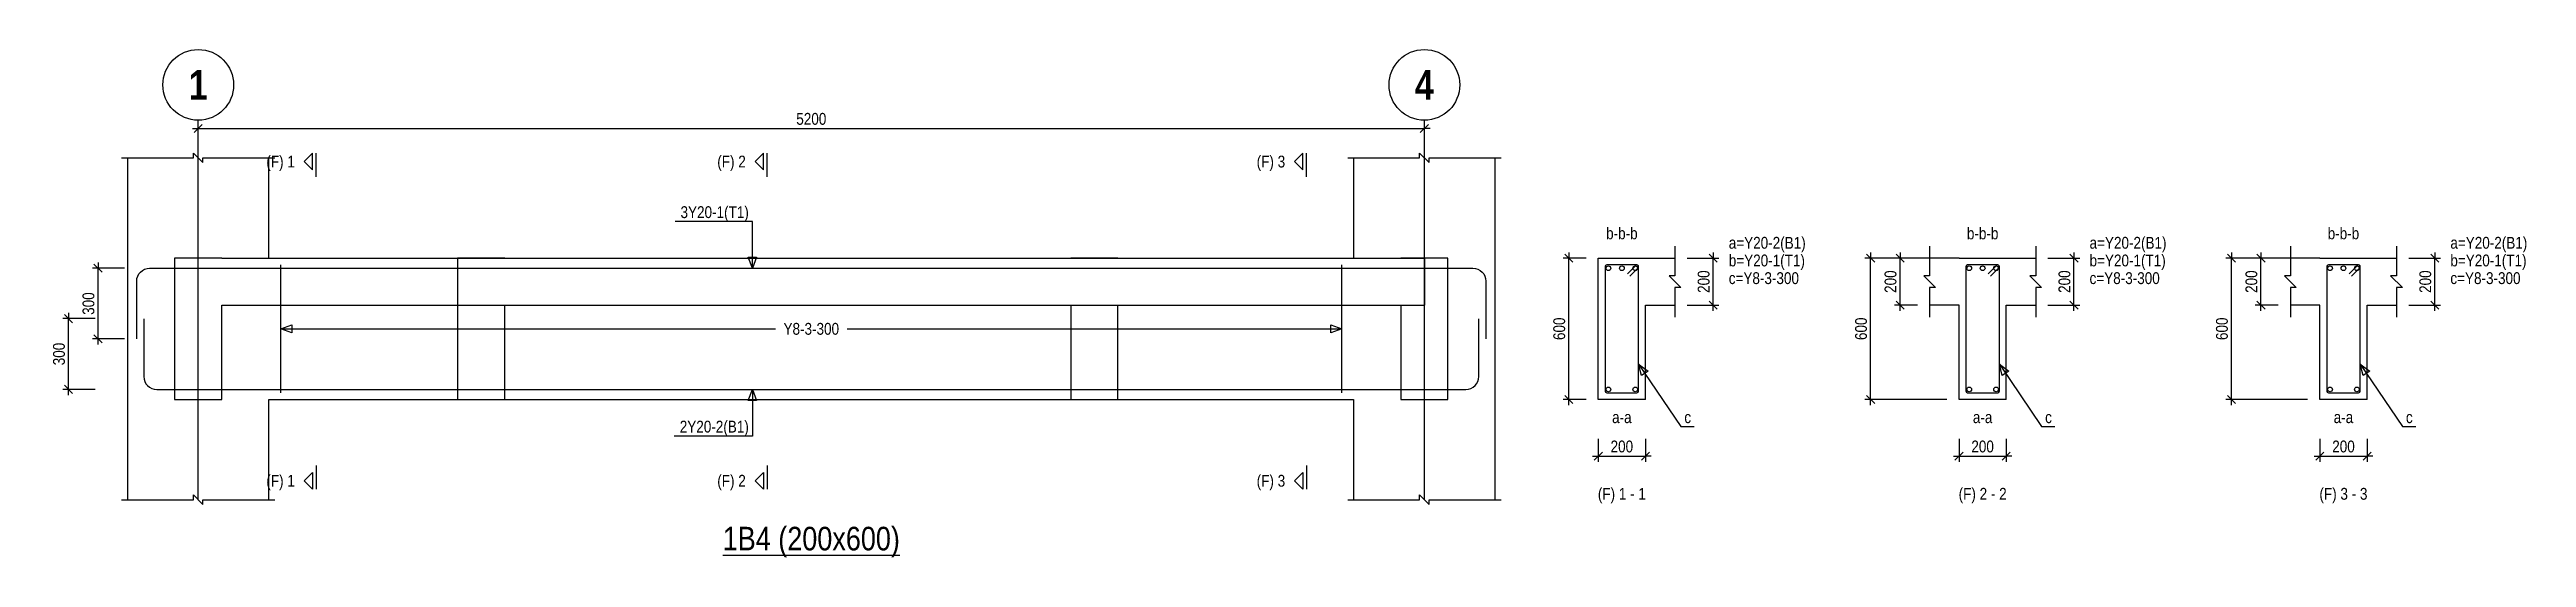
# Model space of a CAD drawing. Extents: x 0 to 206258, y -403073 to 0.
# Drawn here: x 36056 to 57065, y -210094 to -205784 of the extents above; entities that cross this region are included whole.
import ezdxf
from ezdxf.enums import TextEntityAlignment as Align
from ezdxf.lldxf.tags import DXFTag

# ---------------------------------------------------------------- set-up
doc = ezdxf.new("R2010")
doc.units = 0
doc.header["$LTSCALE"] = 1000
for name, color, linetype in [('Axis Circle(Dir 2)', 150, 'Continuous'), ('Axis Label(Dir 1)', 7, 'Continuous'), ('Axis Line(Dir 2)', 150, 'CENTER2'), ('Break Line', 5, 'Continuous'), ('Dimension Line', 5, 'Continuous'), ('Front Elevation Line', 40, 'Continuous'), ('Leader Line', 5, 'Continuous'), ('Link Line', 3, 'Continuous'), ('Rebar Label', 6, 'Continuous'), ('Rebar Line', 7, 'Continuous'), ('Section Label', 1, 'Continuous'), ('Section Line', 1, 'Continuous'), ('Top Rebar Label', 6, 'Continuous'), ('Top Rebar Line', 7, 'Continuous')]:
    doc.layers.add(name, color=color, linetype=linetype)
for name, color, linetype, true_color in [('Back Elevation Line', 191, 'HIDDEN2', 0xd4aaff), ('Beam Label(D)', 94, 'Continuous', 0x008100), ('Beam Line(D)', 112, 'Continuous', 0x00bd5e), ('Link Label', 94, 'Continuous', 0x008100)]:
    doc.layers.add(name, color=color, linetype=linetype, true_color=true_color)
doc.styles.add('Axis Label(Dir 1)', font='ARIALNB.TTF', dxfattribs={"height": 250})
doc.styles.add('Beam Label(D)', font='ARIALN.TTF', dxfattribs={"height": 200})
doc.styles.add('Dimension Text', font='ARIALN.TTF', dxfattribs={"height": 100})
doc.styles.add('Link Label', font='ARIALN.TTF', dxfattribs={"height": 100})
doc.styles.add('Rebar Label', font='ARIALN.TTF', dxfattribs={"height": 100})
doc.styles.add('Section Label', font='ARIALN.TTF', dxfattribs={"height": 100})
doc.styles.add('Top Rebar Label', font='ARIALN.TTF', dxfattribs={"height": 100})
tags = doc.linetypes.add('CENTER2', pattern=[1.125, 0.75, -0.125, 0.125, -0.125]).pattern_tags.tags
tags[10:11] = [DXFTag(74, 4), DXFTag(75, 0), DXFTag(340, '0'), DXFTag(46, 0.0), DXFTag(50, 0.0), DXFTag(44, 0.0), DXFTag(45, 0.0)]
tags[8:9] = [DXFTag(74, 4), DXFTag(75, 0), DXFTag(340, '0'), DXFTag(46, 0.0), DXFTag(50, 0.0), DXFTag(44, 0.0), DXFTag(45, 0.0)]
tags[6:7] = [DXFTag(74, 4), DXFTag(75, 0), DXFTag(340, '0'), DXFTag(46, 0.0), DXFTag(50, 0.0), DXFTag(44, 0.0), DXFTag(45, 0.0)]
tags[4:5] = [DXFTag(74, 4), DXFTag(75, 0), DXFTag(340, '0'), DXFTag(46, 0.0), DXFTag(50, 0.0), DXFTag(44, 0.0), DXFTag(45, 0.0)]
tags = doc.linetypes.add('HIDDEN2', pattern=[0.1875, 0.125, -0.0625]).pattern_tags.tags
tags[6:7] = [DXFTag(74, 4), DXFTag(75, 0), DXFTag(340, '0'), DXFTag(46, 0.0), DXFTag(50, 0.0), DXFTag(44, 0.0), DXFTag(45, 0.0)]
tags[4:5] = [DXFTag(74, 4), DXFTag(75, 0), DXFTag(340, '0'), DXFTag(46, 0.0), DXFTag(50, 0.0), DXFTag(44, 0.0), DXFTag(45, 0.0)]
doc.dimstyles.new('BEAM', dxfattribs={"dimtxt": 100, "dimasz": 30, "dimexe": 48.3, "dimexo": 103.5, "dimgap": 30, "dimtad": 1, "dimtoh": 1, "dimdec": 1, "dimlfac": 0.5, "dimdsep": 46, "dimtxsty": 'Dimension Text', "dimblk": 'PCDIM_TICK', "dimcen": 0.09, "dimclrd": 5, "dimclre": 5, "dimclrt": 5, "dimadec": 1, "dimazin": 0, "dimtp": 1, "dimtm": 1, "dimtfac": 1, "dimtdec": 4, "dimtofl": 0, "dimtmove": 0, "dimatfit": 3, "dimfxl": 1, "dimtolj": 1, "dimtzin": 0, "dimarcsym": 0})

msp = doc.modelspace()

# ---------------------------------------------------------------- texts
at = {"layer": 'Axis Label(Dir 1)', "transparency": 33554687, "style": 'Axis Label(Dir 1)'}
for s, p in [('1', (37317.055, -206084.284)), ('4', (47717.055, -206084.284))]:
    msp.add_text(s, height=250, dxfattribs=at).set_placement(p, align=Align.MIDDLE_CENTER)
at = {"layer": 'Beam Label(D)', "transparency": 33554687, "style": 'Beam Label(D)'}
msp.add_text('%%U1B4 (200x600)', height=200, dxfattribs=at).set_placement((42517.055, -209834.284), align=Align.TOP_CENTER)
at = {"layer": 'Link Label', "transparency": 33554687, "style": 'Link Label'}
for s, p in [(' c=Y8-3-300', (50267.055, -207774.284)), (' c=Y8-3-300', (53327.294, -207774.284)), (' c=Y8-3-300', (56387.533, -207774.284)), ('c', (49922.055, -208954.284)), ('c', (52982.294, -208954.284)), ('c', (56042.533, -208954.284))]:
    msp.add_text(s, height=100, dxfattribs=at).set_placement(p)
msp.add_text('Y8-3-300', height=100, dxfattribs=at).set_placement((42517.055, -208154.284), align=Align.MIDDLE_CENTER)
at = {"layer": 'Rebar Label', "transparency": 33554687, "style": 'Rebar Label'}
for s, p in [('b-b-b', (49392.055, -207424.284)), ('b-b-b', (52452.294, -207424.284)), ('b-b-b', (55512.533, -207424.284)), ('a-a', (49392.055, -208984.284)), ('a-a', (52452.294, -208984.284)), ('a-a', (55512.533, -208984.284))]:
    msp.add_text(s, height=100, dxfattribs=at).set_placement(p, align=Align.BOTTOM_CENTER)
for p in [(50267.055, -207474.284), (53327.294, -207474.284), (56387.533, -207474.284)]:
    msp.add_text(' a=Y20-2(B1)', height=100, dxfattribs=at).set_placement(p)
msp.add_text(' 2Y20-2(B1)', height=100, dxfattribs=at).set_placement((41987.055, -209034.284), align=Align.RIGHT)
at = {"layer": 'Section Label', "transparency": 33554687, "style": 'Section Label'}
for s, p in [('(F) 1', (38136.345, -206734.994)), ('(F) 2', (41961.344, -206734.994)), ('(F) 3', (46536.344, -206734.994)), ('(F) 1', (38136.345, -209443.573)), ('(F) 2', (41961.344, -209443.573)), ('(F) 3', (46536.344, -209443.573))]:
    msp.add_text(s, height=100, dxfattribs=at).set_placement(p, align=Align.MIDDLE_RIGHT)
for s, p in [('(F) 1 - 1', (49392.055, -209634.284)), ('(F) 2 - 2', (52452.294, -209634.284)), ('(F) 3 - 3', (55512.533, -209634.284))]:
    msp.add_text(s, height=100, dxfattribs=at).set_placement(p, align=Align.BOTTOM_CENTER)
at = {"layer": 'Top Rebar Label', "transparency": 33554687, "style": 'Top Rebar Label'}
msp.add_text(' 3Y20-1(T1)', height=100, dxfattribs=at).set_placement((41987.055, -207214.284), align=Align.RIGHT)
for p in [(50267.055, -207624.284), (53327.294, -207624.284), (56387.533, -207624.284)]:
    msp.add_text(' b=Y20-1(T1)', height=100, dxfattribs=at).set_placement(p)

# ---------------------------------------------------------------- blocks, each defined once
blk = doc.blocks.new('PCDIM_TICK')
at = {"layer": 'Dimension Line', "color": 0, "transparency": 33554687}
for p, q in [((1.15, 1.15), (-1.15, -1.15)), ((1.61, 0), (0, 0))]:
    blk.add_line(p, q, dxfattribs=at)
blk = doc.blocks.new('*U2860')
at = {"layer": 'Dimension Line', "color": 5, "true_color": 0x0000ff, "transparency": 16777216}
for p, q in [((36692, -207640), (36419, -207640)), ((36467, -208240), (36467, -207640)), ((36692, -208240), (36419, -208240))]:
    blk.add_line(p, q, dxfattribs=at)
at = {"layer": 'Dimension Line', "color": 5, "true_color": 0x0000ff, "transparency": 16777216, "xscale": 30, "yscale": 30}
for p, rotation in [((36467, -207640), 89.99999999999447), ((36467, -208240), 269.9999999999834)]:
    blk.add_blockref('PCDIM_TICK', p, dxfattribs=dict(at, rotation=rotation))
at = {"layer": 'Dimension Line', "color": 5, "true_color": 0x0000ff, "transparency": 16777216, "insert": (36437, -207940), "char_height": 100, "width": 181.5, "attachment_point": 8, "rotation": 90, "style": 'Dimension Text'}
blk.add_mtext('300', dxfattribs=at)
blk = doc.blocks.new('*U2861')
at = {"layer": 'Dimension Line', "color": 5, "true_color": 0x0000ff, "transparency": 16777216}
for p, q in [((36442, -208068), (36169, -208068)), ((36217, -208668), (36217, -208068)), ((36442, -208668), (36169, -208668))]:
    blk.add_line(p, q, dxfattribs=at)
at = {"layer": 'Dimension Line', "color": 5, "true_color": 0x0000ff, "transparency": 16777216, "xscale": 30, "yscale": 30}
for p, rotation in [((36217, -208068), 89.99999999999447), ((36217, -208668), 269.9999999999834)]:
    blk.add_blockref('PCDIM_TICK', p, dxfattribs=dict(at, rotation=rotation))
at = {"layer": 'Dimension Line', "color": 5, "true_color": 0x0000ff, "transparency": 16777216, "insert": (36187, -208368), "char_height": 100, "width": 181.5, "attachment_point": 8, "rotation": 90, "style": 'Dimension Text'}
blk.add_mtext('300', dxfattribs=at)
blk = doc.blocks.new('*U2862')
at = {"layer": 'Dimension Line', "color": 5, "true_color": 0x0000ff, "transparency": 16777216}
for p, q in [((37317, -206601), (37317, -206406)), ((37317, -206454), (47717, -206454)), ((47717, -206601), (47717, -206406))]:
    blk.add_line(p, q, dxfattribs=at)
at = {"layer": 'Dimension Line', "color": 5, "true_color": 0x0000ff, "transparency": 16777216, "xscale": 30, "yscale": 30, "rotation": 180.0000000000004}
blk.add_blockref('PCDIM_TICK', (37317, -206454), dxfattribs=at)
at = {"layer": 'Dimension Line', "color": 5, "true_color": 0x0000ff, "transparency": 16777216, "xscale": 30, "yscale": 30}
blk.add_blockref('PCDIM_TICK', (47717, -206454), dxfattribs=at)
at = {"layer": 'Dimension Line', "color": 5, "true_color": 0x0000ff, "transparency": 16777216, "insert": (42517, -206424), "char_height": 100, "width": 245.98, "attachment_point": 8, "style": 'Dimension Text'}
blk.add_mtext('5200', dxfattribs=at)
blk = doc.blocks.new('*U2863')
at = {"layer": 'Dimension Line', "color": 5, "true_color": 0x0000ff, "transparency": 16777216}
for p, q in [((49946, -207554), (50215, -207554)), ((50167, -207954), (50167, -207554)), ((49946, -207954), (50215, -207954))]:
    blk.add_line(p, q, dxfattribs=at)
at = {"layer": 'Dimension Line', "color": 5, "true_color": 0x0000ff, "transparency": 16777216, "xscale": 30, "yscale": 30}
for p, rotation in [((50167, -207554), 89.99999999999447), ((50167, -207954), 269.9999999999834)]:
    blk.add_blockref('PCDIM_TICK', p, dxfattribs=dict(at, rotation=rotation))
at = {"layer": 'Dimension Line', "color": 5, "true_color": 0x0000ff, "transparency": 16777216, "insert": (50137, -207754), "char_height": 100, "width": 182.77, "attachment_point": 8, "rotation": 90, "style": 'Dimension Text'}
blk.add_mtext('200', dxfattribs=at)
blk = doc.blocks.new('*U2864')
at = {"layer": 'Dimension Line', "color": 5, "true_color": 0x0000ff, "transparency": 16777216}
for p, q in [((49089, -207554), (48894, -207554)), ((48942, -208754), (48942, -207554)), ((49089, -208754), (48894, -208754))]:
    blk.add_line(p, q, dxfattribs=at)
at = {"layer": 'Dimension Line', "color": 5, "true_color": 0x0000ff, "transparency": 16777216, "xscale": 30, "yscale": 30}
for p, rotation in [((48942, -207554), 89.99999999999447), ((48942, -208754), 269.9999999999834)]:
    blk.add_blockref('PCDIM_TICK', p, dxfattribs=dict(at, rotation=rotation))
at = {"layer": 'Dimension Line', "color": 5, "true_color": 0x0000ff, "transparency": 16777216, "insert": (48912, -208154), "char_height": 100, "width": 181.97, "attachment_point": 8, "rotation": 90, "style": 'Dimension Text'}
blk.add_mtext('600', dxfattribs=at)
blk = doc.blocks.new('*U2865')
at = {"layer": 'Dimension Line', "color": 5, "true_color": 0x0000ff, "transparency": 16777216}
for p, q in [((49192, -209088), (49192, -209283)), ((49192, -209234), (49592, -209234)), ((49592, -209088), (49592, -209283))]:
    blk.add_line(p, q, dxfattribs=at)
at = {"layer": 'Dimension Line', "color": 5, "true_color": 0x0000ff, "transparency": 16777216, "xscale": 30, "yscale": 30, "rotation": 180.0000000000004}
blk.add_blockref('PCDIM_TICK', (49192, -209234), dxfattribs=at)
at = {"layer": 'Dimension Line', "color": 5, "true_color": 0x0000ff, "transparency": 16777216, "xscale": 30, "yscale": 30}
blk.add_blockref('PCDIM_TICK', (49592, -209234), dxfattribs=at)
at = {"layer": 'Dimension Line', "color": 5, "true_color": 0x0000ff, "transparency": 16777216, "insert": (49392, -209204), "char_height": 100, "width": 182.77, "attachment_point": 8, "style": 'Dimension Text'}
blk.add_mtext('200', dxfattribs=at)
blk = doc.blocks.new('*U2866')
at = {"layer": 'Dimension Line', "color": 5, "true_color": 0x0000ff, "transparency": 16777216}
for p, q in [((53006, -207554), (53276, -207554)), ((53227, -207954), (53227, -207554)), ((53006, -207954), (53276, -207954))]:
    blk.add_line(p, q, dxfattribs=at)
at = {"layer": 'Dimension Line', "color": 5, "true_color": 0x0000ff, "transparency": 16777216, "xscale": 30, "yscale": 30}
for p, rotation in [((53227, -207554), 89.99999999999447), ((53227, -207954), 269.9999999999834)]:
    blk.add_blockref('PCDIM_TICK', p, dxfattribs=dict(at, rotation=rotation))
at = {"layer": 'Dimension Line', "color": 5, "true_color": 0x0000ff, "transparency": 16777216, "insert": (53197, -207754), "char_height": 100, "width": 182.77, "attachment_point": 8, "rotation": 90, "style": 'Dimension Text'}
blk.add_mtext('200', dxfattribs=at)
blk = doc.blocks.new('*U2867')
at = {"layer": 'Dimension Line', "color": 5, "true_color": 0x0000ff, "transparency": 16777216}
for p, q in [((51899, -207554), (51704, -207554)), ((51752, -207954), (51752, -207554)), ((51899, -207954), (51704, -207954))]:
    blk.add_line(p, q, dxfattribs=at)
at = {"layer": 'Dimension Line', "color": 5, "true_color": 0x0000ff, "transparency": 16777216, "xscale": 30, "yscale": 30}
for p, rotation in [((51752, -207554), 89.99999999999447), ((51752, -207954), 269.9999999999834)]:
    blk.add_blockref('PCDIM_TICK', p, dxfattribs=dict(at, rotation=rotation))
at = {"layer": 'Dimension Line', "color": 5, "true_color": 0x0000ff, "transparency": 16777216, "insert": (51722, -207754), "char_height": 100, "width": 182.77, "attachment_point": 8, "rotation": 90, "style": 'Dimension Text'}
blk.add_mtext('200', dxfattribs=at)
blk = doc.blocks.new('*U2868')
at = {"layer": 'Dimension Line', "color": 5, "true_color": 0x0000ff, "transparency": 16777216}
for p, q in [((52149, -207554), (51454, -207554)), ((51502, -208754), (51502, -207554)), ((52149, -208754), (51454, -208754))]:
    blk.add_line(p, q, dxfattribs=at)
at = {"layer": 'Dimension Line', "color": 5, "true_color": 0x0000ff, "transparency": 16777216, "xscale": 30, "yscale": 30}
for p, rotation in [((51502, -207554), 89.99999999999447), ((51502, -208754), 269.9999999999834)]:
    blk.add_blockref('PCDIM_TICK', p, dxfattribs=dict(at, rotation=rotation))
at = {"layer": 'Dimension Line', "color": 5, "true_color": 0x0000ff, "transparency": 16777216, "insert": (51472, -208154), "char_height": 100, "width": 181.97, "attachment_point": 8, "rotation": 90, "style": 'Dimension Text'}
blk.add_mtext('600', dxfattribs=at)
blk = doc.blocks.new('*U2869')
at = {"layer": 'Dimension Line', "color": 5, "true_color": 0x0000ff, "transparency": 16777216}
for p, q in [((52252, -209088), (52252, -209283)), ((52252, -209234), (52652, -209234)), ((52652, -209088), (52652, -209283))]:
    blk.add_line(p, q, dxfattribs=at)
at = {"layer": 'Dimension Line', "color": 5, "true_color": 0x0000ff, "transparency": 16777216, "xscale": 30, "yscale": 30, "rotation": 180.0000000000004}
blk.add_blockref('PCDIM_TICK', (52252, -209234), dxfattribs=at)
at = {"layer": 'Dimension Line', "color": 5, "true_color": 0x0000ff, "transparency": 16777216, "xscale": 30, "yscale": 30}
blk.add_blockref('PCDIM_TICK', (52652, -209234), dxfattribs=at)
at = {"layer": 'Dimension Line', "color": 5, "true_color": 0x0000ff, "transparency": 16777216, "insert": (52452, -209204), "char_height": 100, "width": 182.77, "attachment_point": 8, "style": 'Dimension Text'}
blk.add_mtext('200', dxfattribs=at)
blk = doc.blocks.new('*U2870')
at = {"layer": 'Dimension Line', "color": 5, "true_color": 0x0000ff, "transparency": 16777216}
for p, q in [((56066, -207554), (56336, -207554)), ((56288, -207954), (56288, -207554)), ((56066, -207954), (56336, -207954))]:
    blk.add_line(p, q, dxfattribs=at)
at = {"layer": 'Dimension Line', "color": 5, "true_color": 0x0000ff, "transparency": 16777216, "xscale": 30, "yscale": 30}
for p, rotation in [((56288, -207554), 89.99999999999447), ((56288, -207954), 269.9999999999834)]:
    blk.add_blockref('PCDIM_TICK', p, dxfattribs=dict(at, rotation=rotation))
at = {"layer": 'Dimension Line', "color": 5, "true_color": 0x0000ff, "transparency": 16777216, "insert": (56258, -207754), "char_height": 100, "width": 182.77, "attachment_point": 8, "rotation": 90, "style": 'Dimension Text'}
blk.add_mtext('200', dxfattribs=at)
blk = doc.blocks.new('*U2871')
at = {"layer": 'Dimension Line', "color": 5, "true_color": 0x0000ff, "transparency": 16777216}
for p, q in [((54959, -207554), (54764, -207554)), ((54813, -207954), (54813, -207554)), ((54959, -207954), (54764, -207954))]:
    blk.add_line(p, q, dxfattribs=at)
at = {"layer": 'Dimension Line', "color": 5, "true_color": 0x0000ff, "transparency": 16777216, "xscale": 30, "yscale": 30}
for p, rotation in [((54813, -207554), 89.99999999999447), ((54813, -207954), 269.9999999999834)]:
    blk.add_blockref('PCDIM_TICK', p, dxfattribs=dict(at, rotation=rotation))
at = {"layer": 'Dimension Line', "color": 5, "true_color": 0x0000ff, "transparency": 16777216, "insert": (54783, -207754), "char_height": 100, "width": 182.77, "attachment_point": 8, "rotation": 90, "style": 'Dimension Text'}
blk.add_mtext('200', dxfattribs=at)
blk = doc.blocks.new('*U2872')
at = {"layer": 'Dimension Line', "color": 5, "true_color": 0x0000ff, "transparency": 16777216}
for p, q in [((55209, -207554), (54514, -207554)), ((54563, -208754), (54563, -207554)), ((55209, -208754), (54514, -208754))]:
    blk.add_line(p, q, dxfattribs=at)
at = {"layer": 'Dimension Line', "color": 5, "true_color": 0x0000ff, "transparency": 16777216, "xscale": 30, "yscale": 30}
for p, rotation in [((54563, -207554), 89.99999999999447), ((54563, -208754), 269.9999999999834)]:
    blk.add_blockref('PCDIM_TICK', p, dxfattribs=dict(at, rotation=rotation))
at = {"layer": 'Dimension Line', "color": 5, "true_color": 0x0000ff, "transparency": 16777216, "insert": (54533, -208154), "char_height": 100, "width": 181.97, "attachment_point": 8, "rotation": 90, "style": 'Dimension Text'}
blk.add_mtext('600', dxfattribs=at)
blk = doc.blocks.new('*U2873')
at = {"layer": 'Dimension Line', "color": 5, "true_color": 0x0000ff, "transparency": 16777216}
for p, q in [((55313, -209088), (55313, -209283)), ((55313, -209234), (55713, -209234)), ((55713, -209088), (55713, -209283))]:
    blk.add_line(p, q, dxfattribs=at)
at = {"layer": 'Dimension Line', "color": 5, "true_color": 0x0000ff, "transparency": 16777216, "xscale": 30, "yscale": 30, "rotation": 180.0000000000004}
blk.add_blockref('PCDIM_TICK', (55313, -209234), dxfattribs=at)
at = {"layer": 'Dimension Line', "color": 5, "true_color": 0x0000ff, "transparency": 16777216, "xscale": 30, "yscale": 30}
blk.add_blockref('PCDIM_TICK', (55713, -209234), dxfattribs=at)
at = {"layer": 'Dimension Line', "color": 5, "true_color": 0x0000ff, "transparency": 16777216, "insert": (55513, -209204), "char_height": 100, "width": 182.77, "attachment_point": 8, "style": 'Dimension Text'}
blk.add_mtext('200', dxfattribs=at)

# ---------------------------------------------------------------- dimensions: what is measured, and where the dimension line sits
at = {"layer": 'Dimension Line', "transparency": 33554687}
for base, p1, p2, text, picture, middle in [((42517.055, -206454.284), (37317.055, -206704.284), (47717.055, -206704.284), '5200', '*U2862', (42517.055, -206454.284)), ((49392.055, -209234.284), (49192.055, -208984.284), (49592.055, -208984.284), '200', '*U2865', (49392.055, -209234.284)), ((52452.294, -209234.284), (52252.294, -208984.284), (52652.294, -208984.284), '200', '*U2869', (52452.294, -209234.284)), ((55512.533, -209234.284), (55312.533, -208984.284), (55712.533, -208984.284), '200', '*U2873', (55512.533, -209234.284))]:
    dim = msp.add_linear_dim(base=base, p1=p1, p2=p2, text=text, dimstyle='BEAM', override={"dimscale": 1, "dimtxt": 100, "dimasz": 30, "dimexe": 48.3, "dimexo": 103.5, "dimgap": 30, "dimtad": 1, "dimtih": 0, "dimdec": 1, "dimlfac": 0.5, "dimzin": 8, "dimlunit": 2, "dimpost": '', "dimtxsty": 'Dimension Text', "dimblk": 'PCDIM_TICK', "dimse1": 0, "dimse2": 0, "dimsd2": 0, "dimclrd": 5, "dimclre": 5, "dimclrt": 5, "dimaunit": 0, "dimadec": 1, "dimazin": 0, "dimtol": 0, "dimtp": 1, "dimtm": 1, "dimtmove": 0}, dxfattribs=at)
    dim.commit()
    dim.dimension.update_dxf_attribs({"geometry": picture, "text_midpoint": middle})
for base, p1, p2, text, picture, middle in [((48942.055, -208154.284), (49192.055, -208754.284), (49192.055, -207554.284), '600', '*U2864', (48942.055, -208154.284)), ((50167.055, -207754.284), (49842.055, -207954.284), (49842.055, -207554.284), '200', '*U2863', (50167.055, -207754.284)), ((51502.294, -208154.284), (52252.294, -208754.284), (52252.294, -207554.284), '600', '*U2868', (51502.294, -208154.284)), ((51752.294, -207754.284), (52002.294, -207954.284), (52002.294, -207554.284), '200', '*U2867', (51752.294, -207754.284)), ((53227.294, -207754.284), (52902.294, -207954.284), (52902.294, -207554.284), '200', '*U2866', (53227.294, -207754.284)), ((54562.533, -208154.284), (55312.533, -208754.284), (55312.533, -207554.284), '600', '*U2872', (54562.533, -208154.284)), ((54812.533, -207754.284), (55062.533, -207954.284), (55062.533, -207554.284), '200', '*U2871', (54812.533, -207754.284)), ((56287.533, -207754.284), (55962.533, -207954.284), (55962.533, -207554.284), '200', '*U2870', (56287.533, -207754.284)), ((36467.055, -207940.284), (36795.055, -208240.284), (36795.055, -207640.284), '300', '*U2860', (36467.055, -207940.284)), ((36217.055, -208368.284), (36545.055, -208668.284), (36545.055, -208068.284), '300', '*U2861', (36217.055, -208368.284))]:
    dim = msp.add_linear_dim(base=base, p1=p1, p2=p2, angle=90, text=text, dimstyle='BEAM', override={"dimscale": 1, "dimtxt": 100, "dimasz": 30, "dimexe": 48.3, "dimexo": 103.5, "dimgap": 30, "dimtad": 1, "dimtih": 0, "dimdec": 1, "dimlfac": 0.5, "dimzin": 8, "dimlunit": 2, "dimpost": '', "dimtxsty": 'Dimension Text', "dimblk": 'PCDIM_TICK', "dimse1": 0, "dimse2": 0, "dimsd2": 0, "dimclrd": 5, "dimclre": 5, "dimclrt": 5, "dimaunit": 0, "dimadec": 1, "dimazin": 0, "dimtol": 0, "dimtp": 1, "dimtm": 1, "dimtmove": 0}, dxfattribs=at)
    dim.commit()
    dim.dimension.update_dxf_attribs({"geometry": picture, "text_midpoint": middle})

# ---------------------------------------------------------------- linework, layer by layer
at = {"layer": 'Axis Circle(Dir 2)', "transparency": 33554687}
for centre in [(37317.055, -206084.284), (47717.055, -206084.284)]:
    msp.add_circle(centre, 300, dxfattribs=at)
at = {"layer": 'Axis Line(Dir 2)', "transparency": 33554687}
for points in [[(37317.055, -209604.284), (37317.055, -206384.284)], [(47717.055, -209604.284), (47717.055, -206384.284)]]:
    msp.add_lwpolyline(points, dxfattribs=at)
at = {"layer": 'Back Elevation Line', "transparency": 33554687}
for points in [[(37517.055, -207554.284), (37117.055, -207554.284)], [(37117.055, -207554.284), (37117.055, -208754.284)], [(37517.055, -207554.284), (47517.055, -207554.284)], [(47917.055, -207554.284), (47517.055, -207554.284)], [(47917.055, -208754.284), (47917.055, -207554.284)], [(37517.055, -208754.284), (37517.055, -207954.284)], [(37517.055, -207954.284), (47517.055, -207954.284)], [(47517.055, -207954.284), (47517.055, -208754.284)], [(37117.055, -208754.284), (37517.055, -208754.284)], [(47517.055, -208754.284), (47917.055, -208754.284)]]:
    msp.add_lwpolyline(points, dxfattribs=at)
at = {"layer": 'Beam Line(D)', "transparency": 33554687}
for points in [[(36717.055, -206704.284), (36717.055, -207554.284)], [(37917.055, -207554.284), (37917.055, -206704.284)], [(47117.056, -206704.284), (47117.055, -207554.284)], [(48317.055, -207554.284), (48317.055, -206704.284)], [(36717.055, -207554.284), (36717.055, -209604.284)], [(37917.055, -207554.284), (47117.055, -207554.284)], [(48317.055, -209604.284), (48317.055, -207554.284)], [(49192.055, -207554.284), (49592.055, -207554.284)], [(49592.055, -208754.284), (49192.055, -208754.284), (49192.055, -207554.284)], [(49592.055, -207554.284), (49592.055, -207554.284)], [(49592.055, -207554.284), (49842.055, -207554.284)], [(52252.294, -207554.284), (52002.294, -207554.284)], [(52252.294, -207554.284), (52652.294, -207554.284)], [(52252.294, -207554.284), (52252.294, -207554.284)], [(52652.294, -207554.284), (52652.294, -207554.284)], [(52652.294, -207554.284), (52902.294, -207554.284)], [(55312.533, -207554.284), (55062.533, -207554.284)], [(55312.533, -207554.284), (55712.533, -207554.284)], [(55312.533, -207554.284), (55312.533, -207554.284)], [(55712.533, -207554.284), (55712.533, -207554.284)], [(55712.533, -207554.284), (55962.533, -207554.284)], [(49592.055, -208754.284), (49592.055, -207954.284), (49842.055, -207954.284)], [(52652.294, -208754.284), (52252.294, -208754.284), (52252.294, -207954.284), (52002.294, -207954.284)], [(52652.294, -208754.284), (52652.294, -207954.284), (52902.294, -207954.284)], [(55712.533, -208754.284), (55312.533, -208754.284), (55312.533, -207954.284), (55062.533, -207954.284)], [(55712.533, -208754.284), (55712.533, -207954.284), (55962.533, -207954.284)], [(37917.055, -209604.284), (37917.055, -208754.284)], [(37917.055, -208754.284), (47117.056, -208754.284)], [(47117.056, -208754.284), (47117.056, -209604.284)]]:
    msp.add_lwpolyline(points, dxfattribs=at)
at = {"layer": 'Break Line', "transparency": 33554687}
for points in [[(36667.055, -206704.284), (37277.055, -206704.284), (37277.055, -206664.284), (37357.055, -206744.284), (37357.055, -206704.284), (37967.055, -206704.284)], [(47067.056, -206704.284), (47677.055, -206704.284), (47677.055, -206664.284), (47757.055, -206744.284), (47757.055, -206704.284), (48367.055, -206704.284)], [(49842.055, -207454.284), (49842.055, -207704.284), (49792.055, -207704.284), (49892.055, -207804.284), (49842.055, -207804.284), (49842.055, -208054.284)], [(52002.294, -207454.284), (52002.294, -207704.284), (51952.294, -207704.284), (52052.294, -207804.284), (52002.294, -207804.284), (52002.294, -208054.284)], [(52902.294, -207454.284), (52902.294, -207704.284), (52852.294, -207704.284), (52952.294, -207804.284), (52902.294, -207804.284), (52902.294, -208054.284)], [(55062.533, -207454.284), (55062.533, -207704.284), (55012.533, -207704.284), (55112.533, -207804.284), (55062.533, -207804.284), (55062.533, -208054.284)], [(55962.533, -207454.284), (55962.533, -207704.284), (55912.533, -207704.284), (56012.533, -207804.284), (55962.533, -207804.284), (55962.533, -208054.284)], [(36667.055, -209604.284), (37277.055, -209604.284), (37277.055, -209564.284), (37357.055, -209644.284), (37357.055, -209604.284), (37967.055, -209604.284)], [(47067.056, -209604.284), (47677.055, -209604.284), (47677.055, -209564.284), (47757.055, -209644.284), (47757.055, -209604.284), (48367.055, -209604.284)]]:
    msp.add_lwpolyline(points, dxfattribs=at)
at = {"layer": 'Front Elevation Line', "transparency": 33554687}
for points in [[(39917.055, -207554.284), (39517.055, -207554.284)], [(39517.055, -207554.284), (39517.055, -208754.284)], [(39917.055, -207554.284), (44717.055, -207554.284)], [(45117.055, -207554.284), (44717.055, -207554.284)], [(45117.055, -207554.284), (47717.055, -207554.284), (47717.055, -207954.284)], [(39917.055, -208754.284), (39917.055, -207954.284)], [(39917.055, -207954.284), (44717.055, -207954.284)], [(44717.055, -207954.284), (44717.055, -208754.284)], [(45117.055, -208754.284), (45117.056, -207954.284)], [(45117.055, -207954.284), (47717.055, -207954.284)], [(39517.055, -208754.284), (39917.055, -208754.284)], [(44717.055, -208754.284), (45117.055, -208754.284)]]:
    msp.add_lwpolyline(points, dxfattribs=at)
at = {"layer": 'Leader Line', "transparency": 33554687}
for points in [[(42017.055, -207640.284), (42017.055, -207244.284), (41362.064, -207244.284)], [(41982.853, -207546.314), (42051.257, -207546.314), (42017.055, -207640.284), (41982.853, -207546.314)], [(38017.055, -208154.284), (38111.025, -208120.082), (38111.025, -208188.486), (38017.055, -208154.284), (42212.411, -208154.284)], [(42821.699, -208154.284), (47017.055, -208154.284), (46923.086, -208188.486), (46923.086, -208120.082), (47017.055, -208154.284)], [(49614.996, -208513.009), (49558.312, -208551.297), (49534.055, -208454.284), (49614.996, -208513.009)], [(49534.055, -208454.284), (49892.055, -208984.284), (50005.185, -208984.284)], [(52675.234, -208513.008), (52618.55, -208551.297), (52594.294, -208454.283), (52675.234, -208513.008)], [(52594.294, -208454.283), (52952.294, -208984.284), (53065.423, -208984.284)], [(55735.473, -208513.008), (55678.788, -208551.296), (55654.532, -208454.283), (55735.473, -208513.008)], [(55654.532, -208454.283), (56012.533, -208984.284), (56125.662, -208984.284)], [(42017.055, -208668.284), (42017.055, -209064.284), (41354.382, -209064.284)], [(42051.257, -208762.253), (41982.853, -208762.253), (42017.055, -208668.284), (42051.257, -208762.253)]]:
    msp.add_lwpolyline(points, dxfattribs=at)
at = {"layer": 'Link Line', "transparency": 33554687}
for p, q in [((38017.055, -208696.284), (38017.055, -207612.284)), ((47017.055, -208696.284), (47017.055, -207612.284))]:
    msp.add_line(p, q, dxfattribs=at)
for points in [[(49459.244, -207706.894), (49529.955, -207636.183, 0.668178638), (49520.055, -207612.284), (49264.055, -207612.284, 0.414213562), (49250.055, -207626.284), (49250.055, -208682.284, 0.414213562), (49264.055, -208696.284), (49520.055, -208696.284, 0.414213562), (49534.055, -208682.284), (49534.055, -207626.284, 0.668178638), (49510.156, -207616.384), (49439.445, -207687.095)], [(52519.483, -207706.894), (52590.193, -207636.183, 0.668178638), (52580.294, -207612.284), (52324.294, -207612.284, 0.414213562), (52310.294, -207626.284), (52310.294, -208682.284, 0.414213562), (52324.294, -208696.284), (52580.294, -208696.284, 0.414213562), (52594.294, -208682.284), (52594.294, -207626.284, 0.668178638), (52570.394, -207616.384), (52499.684, -207687.095)], [(55579.721, -207706.894), (55650.432, -207636.183, 0.668178638), (55640.533, -207612.284), (55384.533, -207612.284, 0.414213562), (55370.533, -207626.284), (55370.533, -208682.284, 0.414213562), (55384.533, -208696.284), (55640.533, -208696.284, 0.414213562), (55654.533, -208682.284), (55654.533, -207626.284, 0.668178638), (55630.633, -207616.384), (55559.922, -207687.095)]]:
    msp.add_lwpolyline(points, format="xyb", dxfattribs=at)
at = {"layer": 'Rebar Line', "transparency": 33554687}
msp.add_lwpolyline([(36855.055, -208068.284), (36855.055, -208558.328, 0.414213562), (36965.011, -208668.284), (48069.1, -208668.284, 0.414213562), (48179.055, -208558.328), (48179.055, -208068.284)], format="xyb", dxfattribs=at)
for centre in [(49278.055, -207640.284), (49392.055, -207640.284), (49506.055, -207640.284), (52338.294, -207640.284), (52452.294, -207640.284), (52566.294, -207640.284), (55398.533, -207640.284), (55512.533, -207640.284), (55626.533, -207640.284), (49278.055, -208668.284), (49506.055, -208668.284), (52338.294, -208668.284), (52566.294, -208668.284), (55398.533, -208668.284), (55626.533, -208668.284)]:
    msp.add_circle(centre, 20, dxfattribs=at)
at = {"layer": 'Section Line', "transparency": 33554687}
for points in [[(38287.055, -206664.284), (38216.345, -206734.994), (38287.055, -206805.705), (38287.055, -206664.284)], [(38317.055, -206864.284), (38317.055, -206664.284)], [(42112.055, -206664.284), (42041.344, -206734.994), (42112.055, -206805.705), (42112.055, -206664.284)], [(42142.055, -206864.284), (42142.055, -206664.284)], [(46687.055, -206664.284), (46616.344, -206734.994), (46687.055, -206805.705), (46687.055, -206664.284)], [(46717.055, -206864.284), (46717.055, -206664.284)], [(38287.055, -209514.284), (38287.055, -209514.284), (38216.345, -209443.573), (38287.055, -209372.862), (38287.055, -209514.284)], [(38317.055, -209314.284), (38317.055, -209514.284)], [(42112.055, -209514.284), (42112.055, -209514.284), (42041.344, -209443.573), (42112.055, -209372.862), (42112.055, -209514.284)], [(42142.055, -209314.284), (42142.055, -209514.284)], [(46687.055, -209514.284), (46687.055, -209514.284), (46616.344, -209443.573), (46687.055, -209372.862), (46687.055, -209514.284)], [(46717.055, -209314.284), (46717.055, -209514.284)]]:
    msp.add_lwpolyline(points, dxfattribs=at)
at = {"layer": 'Top Rebar Line', "transparency": 33554687}
msp.add_lwpolyline([(36795.055, -208240.284), (36795.055, -207750.239, -0.414213562), (36905.011, -207640.284), (48129.1, -207640.284, -0.414213562), (48239.055, -207750.239), (48239.055, -208240.284)], format="xyb", dxfattribs=at)

msp.set_redraw_order([(e.dxf.handle, doc.entitydb.next_handle()) for e in msp.query("TEXT MTEXT ATTDEF DIMENSION ARC_DIMENSION")])  # texts and dimensions are drawn at this point

doc.saveas('drawing.dxf')
